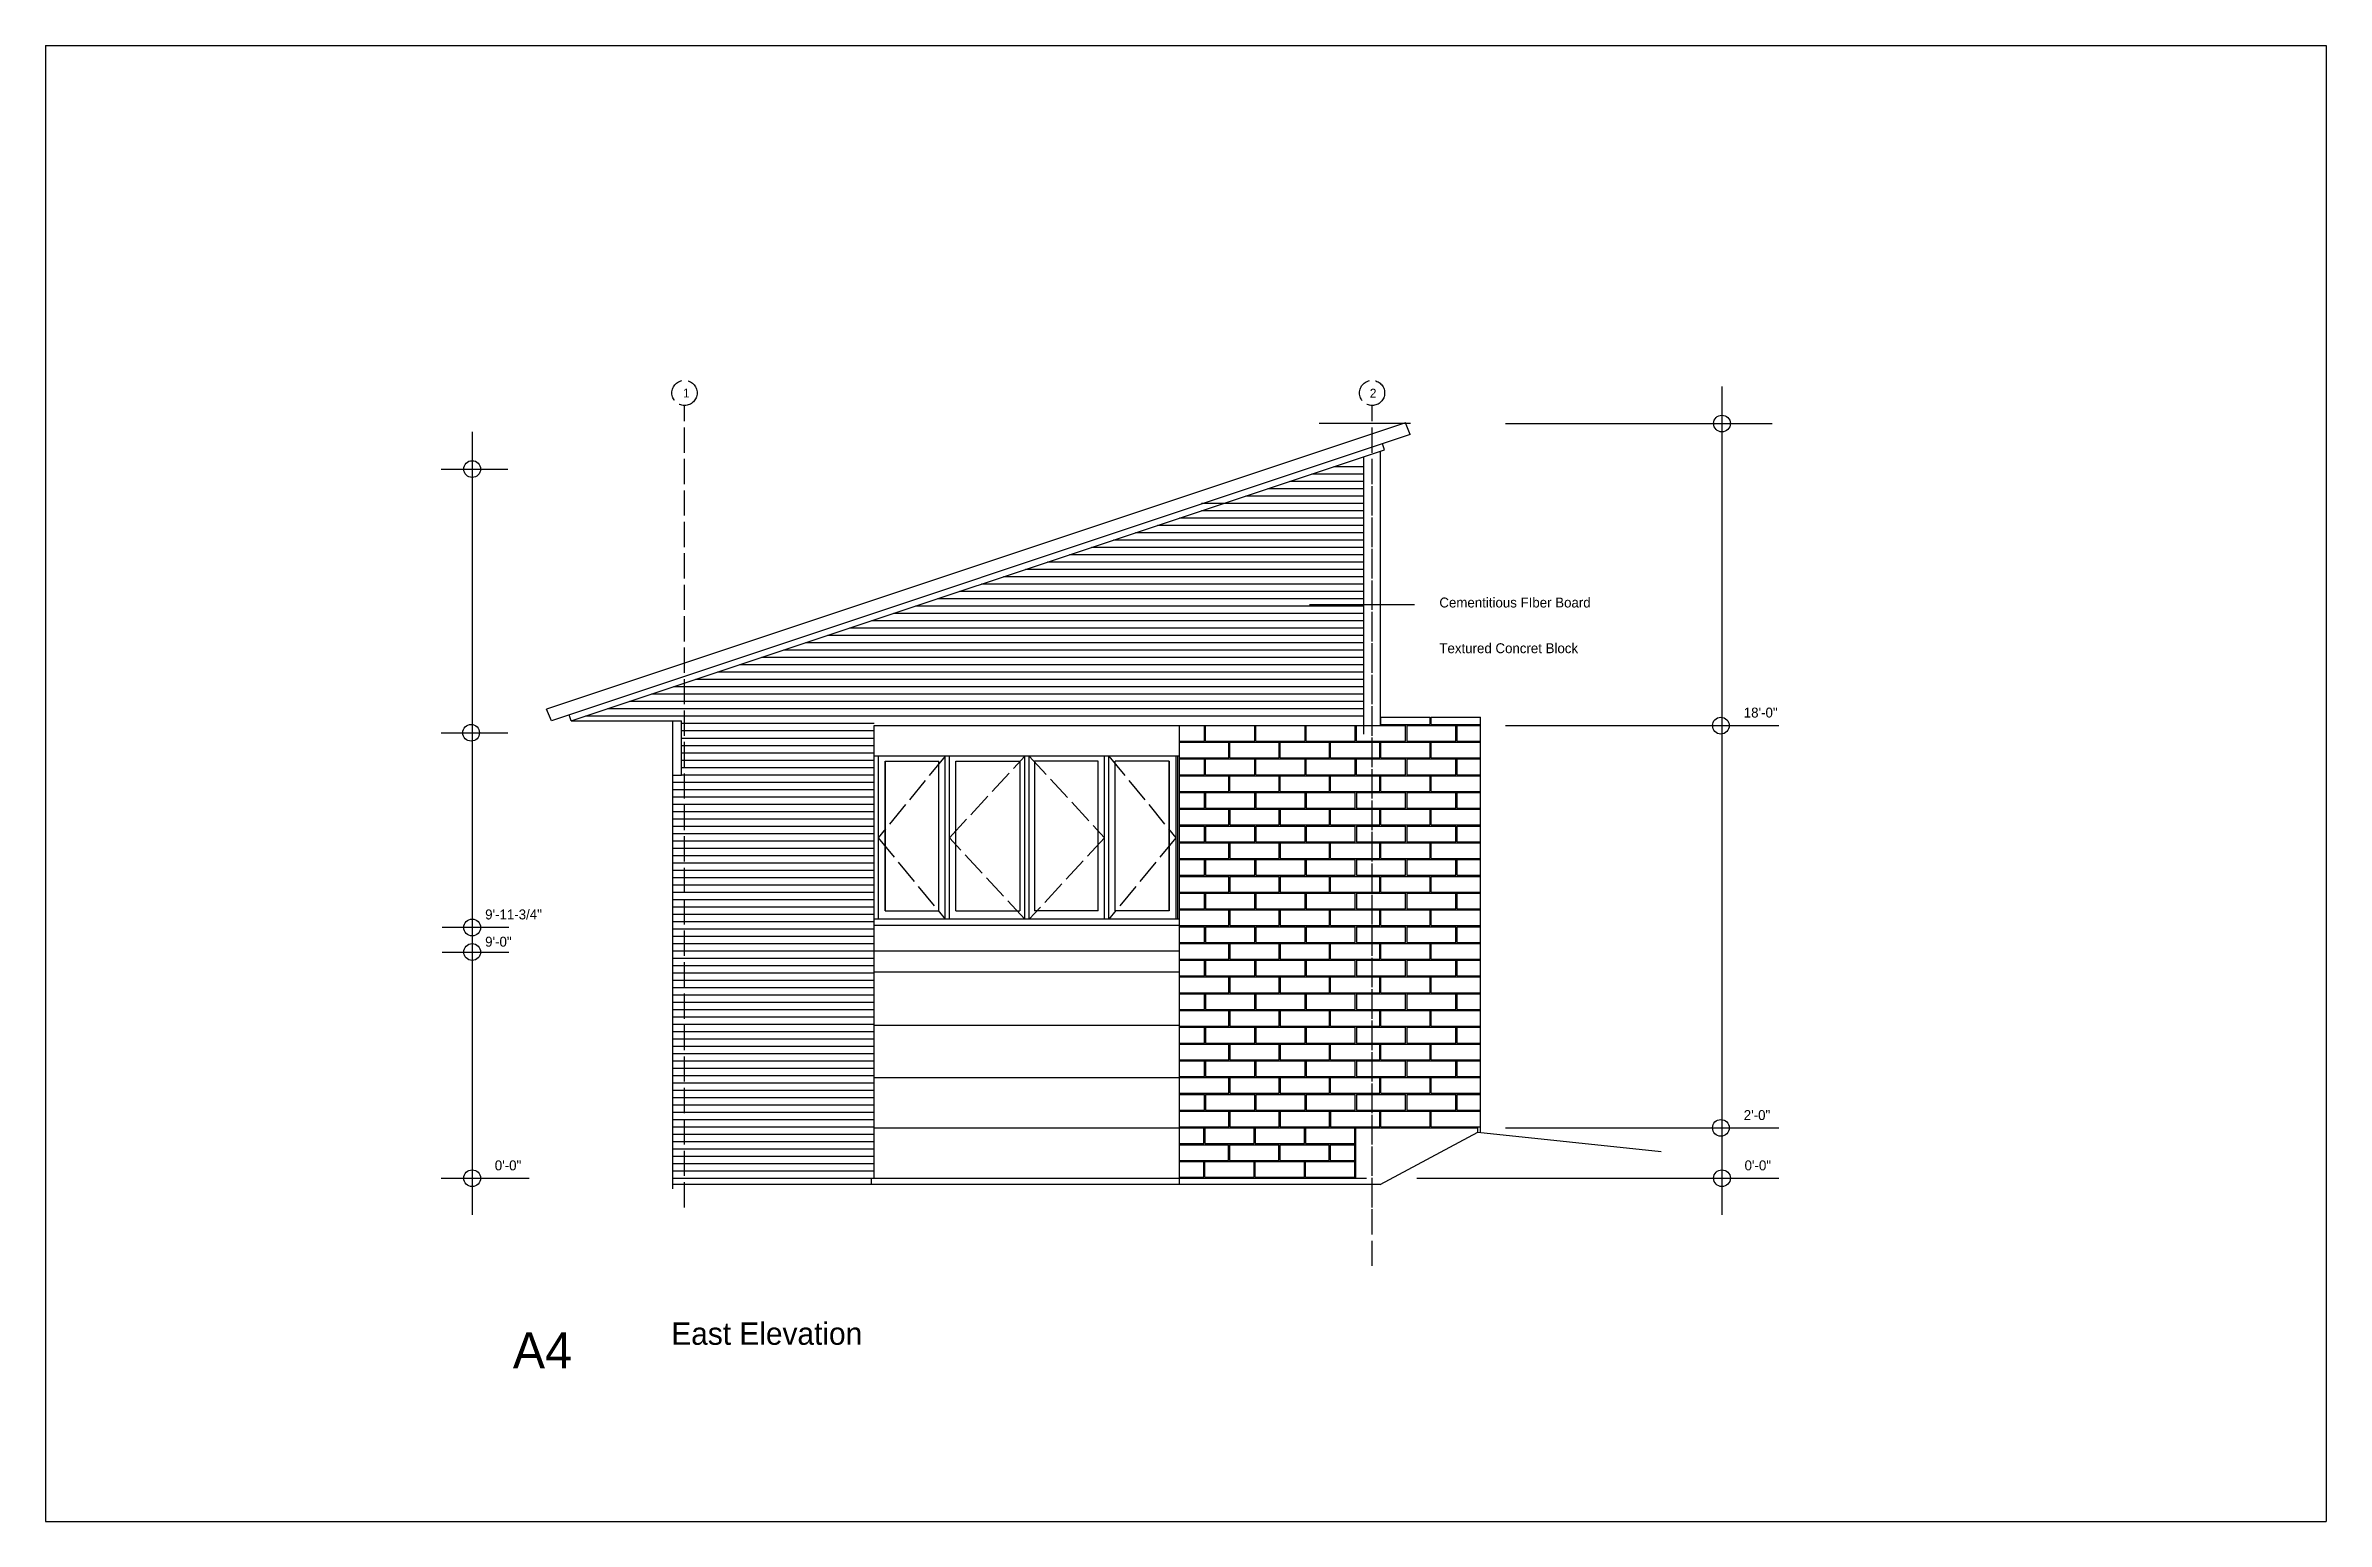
# Model space of a CAD drawing. Header units: inches. Extents: x 967 to 7501, y 257 to 3634.
# Drawn here: x 2166 to 3254, y 1971 to 2675 of the extents above; entities that cross this region are included whole.
import ezdxf

# ---------------------------------------------------------------- set-up
doc = ezdxf.new("R2010")
doc.units = ezdxf.units.IN
doc.header["$MEASUREMENT"] = 0
doc.linetypes.add('ACAD_ISO02W100', pattern=[15, 12, -3])
for name, color, linetype in [('blocks', 251, 'Continuous'), ('const', 7, 'Continuous'), ('e1', 7, 'Continuous'), ('e2', 251, 'Continuous'), ('glassSwing', 172, 'ACAD_ISO02W100'), ('grid', 252, 'ACAD_ISO02W100'), ('walls', 7, 'Continuous')]:
    doc.layers.add(name, color=color, linetype=linetype)

msp = doc.modelspace()

# ---------------------------------------------------------------- texts
at = {"layer": 'const', "attachment_point": 1}
for s, insert, char_height, width in [('1', (2470.1, 2511.2), 4.26, 1625.197), ('2', (2797.7, 2511.1), 4.26, 1625.197), ('Cementitious FIber Board', (2830.9, 2411.5), 4.736, 1805.775), ('Textured Concret Block', (2830.9, 2389.7), 4.736, 1805.775), ('18\'-0"', (2976.1, 2359), 4.74, 1805.775), ('9\'-11-3/4"', (2375.7, 2262.7), 4.74, 1805.775), ('9\'-0"', (2375.7, 2249.7), 4.74, 1805.775), ('2\'-0"', (2976.1, 2167), 4.74, 1805.775), ('0\'-0"', (2380.3, 2143), 4.74, 1805.775), ('0\'-0"', (2976.5, 2143), 4.74, 1805.775), ('A4', (2388.9, 2061), 17.26, 6582.049), ('East Elevation', (2464.5, 2065.7), 10.656, 4062.993)]:
    msp.add_mtext(s, dxfattribs=dict(at, insert=insert, char_height=char_height, width=width))

# ---------------------------------------------------------------- linework, layer by layer
for p, q in [((2166, 2674.8), (3254, 2674.8)), ((2166, 2674.8), (2166, 1970.8)), ((3254, 2674.8), (3254, 1970.8)), ((2166, 1970.8), (3254, 1970.8))]:
    msp.add_line(p, q)
at = {"layer": 'blocks'}
for p, q in [((2718.8, 2343), (2718.8, 2350.5)), ((2719.3, 2343), (2719.3, 2350.5)), ((2742.8, 2343), (2742.8, 2350.5)), ((2743.3, 2343), (2743.3, 2350.5)), ((2766.8, 2343), (2766.8, 2350.5)), ((2767.3, 2343), (2767.3, 2350.5)), ((2790.8, 2343), (2790.8, 2350.5)), ((2791.3, 2343), (2791.3, 2350.5)), ((2802.8, 2350.5), (2814.8, 2350.5)), ((2803, 2351), (2803, 2354.5)), ((2803, 2351), (2826.5, 2351)), ((2803, 2350.5), (2814.8, 2350.5)), ((2814.8, 2343), (2814.8, 2350.5)), ((2815.3, 2350.5), (2838.8, 2350.5)), ((2815.3, 2350.5), (2815.3, 2343)), ((2815.3, 2350.5), (2838.8, 2350.5)), ((2826.5, 2351), (2826.5, 2354.5)), ((2827, 2351), (2827, 2354.5)), ((2827, 2351), (2850.5, 2351)), ((2838.8, 2343), (2838.8, 2350.5)), ((2839.3, 2350.5), (2850.5, 2350.5)), ((2839.3, 2350.5), (2839.3, 2343)), ((2839.3, 2350.5), (2850.5, 2350.5)), ((2707, 2343), (2718.8, 2343)), ((2707, 2342.5), (2730.5, 2342.5)), ((2719.3, 2343), (2742.8, 2343)), ((2730.5, 2335), (2730.5, 2342.5)), ((2731, 2342.5), (2754.5, 2342.5)), ((2731, 2335), (2731, 2342.5)), ((2743.3, 2343), (2766.8, 2343)), ((2754.5, 2335), (2754.5, 2342.5)), ((2755, 2342.5), (2778.5, 2342.5)), ((2755, 2335), (2755, 2342.5)), ((2767.3, 2343), (2790.8, 2343)), ((2778.5, 2335), (2778.5, 2342.5)), ((2779, 2342.5), (2802.5, 2342.5)), ((2779, 2335), (2779, 2342.5)), ((2791.3, 2343), (2814.8, 2343)), ((2802.5, 2335), (2802.5, 2342.5)), ((2803, 2342.5), (2826.5, 2342.5)), ((2803, 2335), (2803, 2342.5)), ((2815.3, 2343), (2838.8, 2343)), ((2826.5, 2335), (2826.5, 2342.5)), ((2827, 2335), (2827, 2342.5)), ((2827, 2342.5), (2850.5, 2342.5)), ((2839.3, 2343), (2850.5, 2343)), ((2707, 2335), (2730.5, 2335)), ((2707, 2334.5), (2718.8, 2334.5)), ((2718.8, 2327), (2718.8, 2334.5)), ((2719.3, 2334.5), (2742.8, 2334.5)), ((2719.3, 2327), (2719.3, 2334.5)), ((2731, 2335), (2754.5, 2335)), ((2742.8, 2327), (2742.8, 2334.5)), ((2743.3, 2334.5), (2766.8, 2334.5)), ((2743.3, 2327), (2743.3, 2334.5)), ((2755, 2335), (2778.5, 2335)), ((2766.8, 2327), (2766.8, 2334.5)), ((2767.3, 2334.5), (2790.8, 2334.5)), ((2767.3, 2327), (2767.3, 2334.5)), ((2779, 2335), (2802.5, 2335)), ((2790.8, 2327), (2790.8, 2334.5)), ((2791.3, 2334.5), (2814.8, 2334.5)), ((2791.3, 2327), (2791.3, 2334.5)), ((2803, 2335), (2826.5, 2335)), ((2814.8, 2327), (2814.8, 2334.5)), ((2815.3, 2334.5), (2815.3, 2327)), ((2815.3, 2334.5), (2838.8, 2334.5)), ((2827, 2335), (2850.5, 2335)), ((2838.8, 2327), (2838.8, 2334.5)), ((2839.3, 2334.5), (2839.3, 2327)), ((2839.3, 2334.5), (2850.5, 2334.5)), ((2707, 2327), (2718.8, 2327)), ((2707, 2326.5), (2730.5, 2326.5)), ((2707, 2319), (2730.5, 2319)), ((2707, 2318.5), (2718.8, 2318.5)), ((2718.8, 2311), (2718.8, 2318.5)), ((2719.3, 2327), (2742.8, 2327)), ((2719.3, 2318.5), (2719.3, 2311)), ((2719.3, 2318.5), (2742.8, 2318.5)), ((2730.5, 2319), (2730.5, 2326.5)), ((2731, 2326.5), (2754.5, 2326.5)), ((2731, 2319), (2731, 2326.5)), ((2731, 2319), (2754.5, 2319)), ((2742.8, 2311), (2742.8, 2318.5)), ((2743.3, 2327), (2766.8, 2327)), ((2743.3, 2318.5), (2743.3, 2311)), ((2743.3, 2318.5), (2766.8, 2318.5)), ((2754.5, 2319), (2754.5, 2326.5)), ((2755, 2326.5), (2778.5, 2326.5)), ((2755, 2319), (2755, 2326.5)), ((2755, 2319), (2778.5, 2319)), ((2766.8, 2311), (2766.8, 2318.5)), ((2767.3, 2327), (2790.8, 2327)), ((2767.3, 2318.5), (2767.3, 2311)), ((2767.3, 2318.5), (2790.8, 2318.5)), ((2778.5, 2319), (2778.5, 2326.5)), ((2779, 2326.5), (2802.5, 2326.5)), ((2779, 2319), (2779, 2326.5)), ((2779, 2319), (2802.5, 2319)), ((2790.8, 2311), (2790.8, 2318.5)), ((2791.3, 2327), (2814.8, 2327)), ((2791.3, 2318.5), (2791.3, 2311)), ((2791.3, 2318.5), (2814.8, 2318.5)), ((2802.5, 2319), (2802.5, 2326.5)), ((2803, 2326.5), (2826.5, 2326.5)), ((2803, 2319), (2803, 2326.5)), ((2803, 2319), (2826.5, 2319)), ((2814.8, 2311), (2814.8, 2318.5)), ((2815.3, 2327), (2838.8, 2327)), ((2815.3, 2318.5), (2815.3, 2311)), ((2815.3, 2318.5), (2838.8, 2318.5)), ((2826.5, 2319), (2826.5, 2326.5)), ((2827, 2319), (2827, 2326.5)), ((2827, 2326.5), (2850.5, 2326.5)), ((2827, 2319), (2850.5, 2319)), ((2838.8, 2311), (2838.8, 2318.5)), ((2839.3, 2327), (2850.5, 2327)), ((2839.3, 2318.5), (2839.3, 2311)), ((2839.3, 2318.5), (2839.3, 2311)), ((2839.3, 2318.5), (2850.5, 2318.5)), ((2707, 2311), (2718.8, 2311)), ((2707, 2310.5), (2730.5, 2310.5)), ((2719.3, 2311), (2742.8, 2311)), ((2730.5, 2303), (2730.5, 2310.5)), ((2731, 2310.5), (2731, 2303)), ((2731, 2310.5), (2754.5, 2310.5)), ((2743.3, 2311), (2766.8, 2311)), ((2754.5, 2303), (2754.5, 2310.5)), ((2755, 2310.5), (2778.5, 2310.5)), ((2755, 2310.5), (2755, 2303)), ((2767.3, 2311), (2790.8, 2311)), ((2778.5, 2303), (2778.5, 2310.5)), ((2779, 2303), (2779, 2310.5)), ((2779, 2310.5), (2802.5, 2310.5)), ((2791.3, 2311), (2814.8, 2311)), ((2802.5, 2303), (2802.5, 2310.5)), ((2803, 2310.5), (2826.5, 2310.5)), ((2803, 2303), (2803, 2310.5)), ((2815.3, 2311), (2838.8, 2311)), ((2826.5, 2303), (2826.5, 2310.5)), ((2827, 2303), (2827, 2310.5)), ((2827, 2310.5), (2850.5, 2310.5)), ((2839.3, 2311), (2850.5, 2311)), ((2839.3, 2311), (2850.5, 2311)), ((2707, 2303), (2730.5, 2303)), ((2707, 2302.5), (2718.8, 2302.5)), ((2718.8, 2295), (2718.8, 2302.5)), ((2719.3, 2302.5), (2742.8, 2302.5)), ((2719.3, 2302.5), (2719.3, 2295)), ((2731, 2303), (2754.5, 2303)), ((2742.8, 2295), (2742.8, 2302.5)), ((2743.3, 2302.5), (2766.8, 2302.5)), ((2743.3, 2302.5), (2743.3, 2295)), ((2755, 2303), (2778.5, 2303)), ((2766.8, 2295), (2766.8, 2302.5)), ((2767.3, 2302.5), (2790.8, 2302.5)), ((2767.3, 2302.5), (2767.3, 2295)), ((2779, 2303), (2802.5, 2303)), ((2790.8, 2295), (2790.8, 2302.5)), ((2791.3, 2302.5), (2791.3, 2295)), ((2791.3, 2302.5), (2814.8, 2302.5)), ((2803, 2303), (2826.5, 2303)), ((2814.8, 2295), (2814.8, 2302.5)), ((2815.3, 2302.5), (2838.8, 2302.5)), ((2815.3, 2302.5), (2815.3, 2295)), ((2827, 2303), (2850.5, 2303)), ((2838.8, 2295), (2838.8, 2302.5)), ((2839.3, 2302.5), (2839.3, 2295)), ((2839.3, 2302.5), (2850.5, 2302.5)), ((2707, 2295), (2718.8, 2295)), ((2707, 2294.5), (2730.5, 2294.5)), ((2707, 2287), (2730.5, 2287)), ((2707, 2286.5), (2718.8, 2286.5)), ((2718.8, 2279), (2718.8, 2286.5)), ((2719.3, 2295), (2742.8, 2295)), ((2719.3, 2286.5), (2742.8, 2286.5)), ((2719.3, 2286.5), (2719.3, 2279)), ((2730.5, 2287), (2730.5, 2294.5)), ((2731, 2294.5), (2731, 2287)), ((2731, 2294.5), (2754.5, 2294.5)), ((2731, 2287), (2754.5, 2287)), ((2742.8, 2279), (2742.8, 2286.5)), ((2743.3, 2295), (2766.8, 2295)), ((2743.3, 2286.5), (2743.3, 2279)), ((2743.3, 2286.5), (2766.8, 2286.5)), ((2754.5, 2287), (2754.5, 2294.5)), ((2755, 2294.5), (2778.5, 2294.5)), ((2755, 2294.5), (2755, 2287)), ((2755, 2287), (2778.5, 2287)), ((2766.8, 2279), (2766.8, 2286.5)), ((2767.3, 2295), (2790.8, 2295)), ((2767.3, 2286.5), (2767.3, 2279)), ((2767.3, 2286.5), (2790.8, 2286.5)), ((2778.5, 2287), (2778.5, 2294.5)), ((2779, 2287), (2779, 2294.5)), ((2779, 2294.5), (2802.5, 2294.5)), ((2779, 2287), (2802.5, 2287)), ((2790.8, 2279), (2790.8, 2286.5)), ((2791.3, 2295), (2814.8, 2295)), ((2791.3, 2286.5), (2791.3, 2279)), ((2791.3, 2286.5), (2814.8, 2286.5)), ((2802.5, 2287), (2802.5, 2294.5)), ((2803, 2294.5), (2826.5, 2294.5)), ((2803, 2287), (2803, 2294.5)), ((2803, 2287), (2826.5, 2287)), ((2814.8, 2279), (2814.8, 2286.5)), ((2815.3, 2295), (2838.8, 2295)), ((2815.3, 2286.5), (2838.8, 2286.5)), ((2815.3, 2286.5), (2815.3, 2279)), ((2826.5, 2287), (2826.5, 2294.5)), ((2827, 2287), (2827, 2294.5)), ((2827, 2294.5), (2850.5, 2294.5)), ((2827, 2287), (2850.5, 2287)), ((2838.8, 2279), (2838.8, 2286.5)), ((2839.3, 2295), (2850.5, 2295)), ((2839.3, 2286.5), (2839.3, 2279)), ((2839.3, 2286.5), (2850.5, 2286.5)), ((2707, 2279), (2718.8, 2279)), ((2707, 2278.5), (2730.5, 2278.5)), ((2719.3, 2279), (2742.8, 2279)), ((2730.5, 2271), (2730.5, 2278.5)), ((2731, 2278.5), (2731, 2271)), ((2731, 2278.5), (2754.5, 2278.5)), ((2743.3, 2279), (2766.8, 2279)), ((2754.5, 2271), (2754.5, 2278.5)), ((2755, 2278.5), (2778.5, 2278.5)), ((2755, 2278.5), (2755, 2271)), ((2767.3, 2279), (2790.8, 2279)), ((2778.5, 2271), (2778.5, 2278.5)), ((2779, 2278.5), (2802.5, 2278.5)), ((2779, 2271), (2779, 2278.5)), ((2791.3, 2279), (2814.8, 2279)), ((2802.5, 2271), (2802.5, 2278.5)), ((2803, 2278.5), (2826.5, 2278.5)), ((2803, 2271), (2803, 2278.5)), ((2815.3, 2279), (2838.8, 2279)), ((2826.5, 2271), (2826.5, 2278.5)), ((2827, 2271), (2827, 2278.5)), ((2827, 2278.5), (2850.5, 2278.5)), ((2839.3, 2279), (2850.5, 2279)), ((2707, 2271), (2730.5, 2271)), ((2707, 2270.5), (2718.8, 2270.5)), ((2718.8, 2263), (2718.8, 2270.5)), ((2719.3, 2270.5), (2742.8, 2270.5)), ((2719.3, 2270.5), (2719.3, 2263)), ((2731, 2271), (2754.5, 2271)), ((2742.8, 2263), (2742.8, 2270.5)), ((2743.3, 2270.5), (2743.3, 2263)), ((2743.3, 2270.5), (2766.8, 2270.5)), ((2755, 2271), (2778.5, 2271)), ((2766.8, 2263), (2766.8, 2270.5)), ((2767.3, 2270.5), (2790.8, 2270.5)), ((2767.3, 2270.5), (2767.3, 2263)), ((2779, 2271), (2802.5, 2271)), ((2790.8, 2263), (2790.8, 2270.5)), ((2791.3, 2270.5), (2791.3, 2263)), ((2791.3, 2270.5), (2814.8, 2270.5)), ((2803, 2271), (2826.5, 2271)), ((2814.8, 2263), (2814.8, 2270.5)), ((2815.3, 2270.5), (2838.8, 2270.5)), ((2815.3, 2270.5), (2815.3, 2263)), ((2827, 2271), (2850.5, 2271)), ((2838.8, 2263), (2838.8, 2270.5)), ((2839.3, 2270.5), (2839.3, 2263)), ((2839.3, 2270.5), (2850.5, 2270.5)), ((2707, 2263), (2718.8, 2263)), ((2707, 2262.5), (2730.5, 2262.5)), ((2707, 2255), (2730.5, 2255)), ((2707, 2254.5), (2718.8, 2254.5)), ((2718.8, 2247), (2718.8, 2254.5)), ((2719.3, 2263), (2742.8, 2263)), ((2719.3, 2254.5), (2742.8, 2254.5)), ((2719.3, 2254.5), (2719.3, 2247)), ((2730.5, 2255), (2730.5, 2262.5)), ((2731, 2262.5), (2731, 2255)), ((2731, 2262.5), (2754.5, 2262.5)), ((2731, 2255), (2754.5, 2255)), ((2742.8, 2247), (2742.8, 2254.5)), ((2743.3, 2263), (2766.8, 2263)), ((2743.3, 2254.5), (2766.8, 2254.5)), ((2743.3, 2254.5), (2743.3, 2247)), ((2754.5, 2255), (2754.5, 2262.5)), ((2755, 2262.5), (2778.5, 2262.5)), ((2755, 2262.5), (2755, 2255)), ((2755, 2255), (2778.5, 2255)), ((2766.8, 2247), (2766.8, 2254.5)), ((2767.3, 2263), (2790.8, 2263)), ((2767.3, 2254.5), (2790.8, 2254.5)), ((2767.3, 2254.5), (2767.3, 2247)), ((2778.5, 2255), (2778.5, 2262.5)), ((2779, 2255), (2779, 2262.5)), ((2779, 2262.5), (2802.5, 2262.5)), ((2779, 2255), (2802.5, 2255)), ((2790.8, 2247), (2790.8, 2254.5)), ((2791.3, 2263), (2814.8, 2263)), ((2791.3, 2254.5), (2791.3, 2247)), ((2791.3, 2254.5), (2814.8, 2254.5)), ((2802.5, 2255), (2802.5, 2262.5)), ((2803, 2262.5), (2826.5, 2262.5)), ((2803, 2255), (2803, 2262.5)), ((2803, 2255), (2826.5, 2255)), ((2814.8, 2247), (2814.8, 2254.5)), ((2815.3, 2263), (2838.8, 2263)), ((2815.3, 2254.5), (2838.8, 2254.5)), ((2815.3, 2254.5), (2815.3, 2247)), ((2826.5, 2255), (2826.5, 2262.5)), ((2827, 2255), (2827, 2262.5)), ((2827, 2262.5), (2850.5, 2262.5)), ((2827, 2255), (2850.5, 2255)), ((2838.8, 2247), (2838.8, 2254.5)), ((2839.3, 2263), (2850.5, 2263)), ((2839.3, 2254.5), (2839.3, 2247)), ((2839.3, 2254.5), (2850.5, 2254.5)), ((2707, 2247), (2718.8, 2247)), ((2707, 2246.5), (2730.5, 2246.5)), ((2719.3, 2247), (2742.8, 2247)), ((2730.5, 2239), (2730.5, 2246.5)), ((2731, 2246.5), (2754.5, 2246.5)), ((2731, 2246.5), (2731, 2239)), ((2743.3, 2247), (2766.8, 2247)), ((2754.5, 2239), (2754.5, 2246.5)), ((2755, 2246.5), (2778.5, 2246.5)), ((2755, 2246.5), (2755, 2239)), ((2767.3, 2247), (2790.8, 2247)), ((2778.5, 2239), (2778.5, 2246.5)), ((2779, 2246.5), (2802.5, 2246.5)), ((2779, 2239), (2779, 2246.5)), ((2791.3, 2247), (2814.8, 2247)), ((2802.5, 2239), (2802.5, 2246.5)), ((2803, 2246.5), (2826.5, 2246.5)), ((2803, 2239), (2803, 2246.5)), ((2815.3, 2247), (2838.8, 2247)), ((2826.5, 2239), (2826.5, 2246.5)), ((2827, 2239), (2827, 2246.5)), ((2827, 2246.5), (2850.5, 2246.5)), ((2839.3, 2247), (2850.5, 2247)), ((2707, 2239), (2730.5, 2239)), ((2707, 2238.5), (2718.8, 2238.5)), ((2707, 2231), (2718.8, 2231)), ((2707, 2230.5), (2730.5, 2230.5)), ((2718.8, 2231), (2718.8, 2238.5)), ((2719.3, 2238.5), (2742.8, 2238.5)), ((2719.3, 2238.5), (2719.3, 2231)), ((2719.3, 2231), (2742.8, 2231)), ((2730.5, 2223), (2730.5, 2230.5)), ((2731, 2239), (2754.5, 2239)), ((2731, 2230.5), (2731, 2223)), ((2731, 2230.5), (2754.5, 2230.5)), ((2742.8, 2231), (2742.8, 2238.5)), ((2743.3, 2238.5), (2743.3, 2231)), ((2743.3, 2238.5), (2766.8, 2238.5)), ((2743.3, 2231), (2766.8, 2231)), ((2754.5, 2223), (2754.5, 2230.5)), ((2755, 2239), (2778.5, 2239)), ((2755, 2230.5), (2778.5, 2230.5)), ((2755, 2230.5), (2755, 2223)), ((2766.8, 2231), (2766.8, 2238.5)), ((2767.3, 2238.5), (2790.8, 2238.5)), ((2767.3, 2238.5), (2767.3, 2231)), ((2767.3, 2231), (2790.8, 2231)), ((2778.5, 2223), (2778.5, 2230.5)), ((2779, 2239), (2802.5, 2239)), ((2779, 2223), (2779, 2230.5)), ((2779, 2230.5), (2802.5, 2230.5)), ((2790.8, 2231), (2790.8, 2238.5)), ((2791.3, 2238.5), (2791.3, 2231)), ((2791.3, 2238.5), (2814.8, 2238.5)), ((2791.3, 2231), (2814.8, 2231)), ((2802.5, 2223), (2802.5, 2230.5)), ((2803, 2239), (2826.5, 2239)), ((2803, 2230.5), (2826.5, 2230.5)), ((2803, 2223), (2803, 2230.5)), ((2814.8, 2231), (2814.8, 2238.5)), ((2815.3, 2238.5), (2838.8, 2238.5)), ((2815.3, 2238.5), (2815.3, 2231)), ((2815.3, 2231), (2838.8, 2231)), ((2826.5, 2223), (2826.5, 2230.5)), ((2827, 2239), (2850.5, 2239)), ((2827, 2223), (2827, 2230.5)), ((2827, 2230.5), (2850.5, 2230.5)), ((2838.8, 2231), (2838.8, 2238.5)), ((2839.3, 2238.5), (2839.3, 2231)), ((2839.3, 2238.5), (2850.5, 2238.5)), ((2839.3, 2231), (2850.5, 2231)), ((2707, 2223), (2730.5, 2223)), ((2707, 2222.5), (2718.8, 2222.5)), ((2718.8, 2215), (2718.8, 2222.5)), ((2719.3, 2222.5), (2742.8, 2222.5)), ((2719.3, 2222.5), (2719.3, 2215)), ((2731, 2223), (2754.5, 2223)), ((2742.8, 2215), (2742.8, 2222.5)), ((2743.3, 2222.5), (2743.3, 2215)), ((2743.3, 2222.5), (2766.8, 2222.5)), ((2755, 2223), (2778.5, 2223)), ((2766.8, 2215), (2766.8, 2222.5)), ((2767.3, 2222.5), (2790.8, 2222.5)), ((2767.3, 2222.5), (2767.3, 2215)), ((2779, 2223), (2802.5, 2223)), ((2790.8, 2215), (2790.8, 2222.5)), ((2791.3, 2222.5), (2791.3, 2215)), ((2791.3, 2222.5), (2814.8, 2222.5)), ((2803, 2223), (2826.5, 2223)), ((2814.8, 2215), (2814.8, 2222.5)), ((2815.3, 2222.5), (2838.8, 2222.5)), ((2815.3, 2222.5), (2815.3, 2215)), ((2827, 2223), (2850.5, 2223)), ((2838.8, 2215), (2838.8, 2222.5)), ((2839.3, 2222.5), (2839.3, 2215)), ((2839.3, 2222.5), (2850.5, 2222.5)), ((2707, 2215), (2718.8, 2215)), ((2707, 2214.5), (2730.5, 2214.5)), ((2719.3, 2215), (2742.8, 2215)), ((2730.5, 2207), (2730.5, 2214.5)), ((2731, 2214.5), (2731, 2207)), ((2731, 2214.5), (2754.5, 2214.5)), ((2743.3, 2215), (2766.8, 2215)), ((2754.5, 2207), (2754.5, 2214.5)), ((2755, 2214.5), (2755, 2207)), ((2755, 2214.5), (2778.5, 2214.5)), ((2767.3, 2215), (2790.8, 2215)), ((2778.5, 2207), (2778.5, 2214.5)), ((2779, 2207), (2779, 2214.5)), ((2779, 2214.5), (2802.5, 2214.5)), ((2791.3, 2215), (2814.8, 2215)), ((2802.5, 2207), (2802.5, 2214.5)), ((2803, 2214.5), (2826.5, 2214.5)), ((2803, 2207), (2803, 2214.5)), ((2815.3, 2215), (2838.8, 2215)), ((2826.5, 2207), (2826.5, 2214.5)), ((2827, 2207), (2827, 2214.5)), ((2827, 2214.5), (2850.5, 2214.5)), ((2839.3, 2215), (2850.5, 2215)), ((2707, 2207), (2730.5, 2207)), ((2707, 2206.5), (2718.8, 2206.5)), ((2707, 2199), (2718.8, 2199)), ((2707, 2198.5), (2730.5, 2198.5)), ((2718.8, 2199), (2718.8, 2206.5)), ((2719.3, 2206.5), (2742.8, 2206.5)), ((2719.3, 2206.5), (2719.3, 2199)), ((2719.3, 2199), (2742.8, 2199)), ((2730.5, 2191), (2730.5, 2198.5)), ((2731, 2207), (2754.5, 2207)), ((2731, 2198.5), (2731, 2191)), ((2731, 2198.5), (2754.5, 2198.5)), ((2742.8, 2199), (2742.8, 2206.5)), ((2743.3, 2206.5), (2743.3, 2199)), ((2743.3, 2206.5), (2766.8, 2206.5)), ((2743.3, 2199), (2766.8, 2199)), ((2754.5, 2191), (2754.5, 2198.5)), ((2755, 2207), (2778.5, 2207)), ((2755, 2198.5), (2778.5, 2198.5)), ((2755, 2198.5), (2755, 2191)), ((2766.8, 2199), (2766.8, 2206.5)), ((2767.3, 2206.5), (2790.8, 2206.5)), ((2767.3, 2206.5), (2767.3, 2199)), ((2767.3, 2199), (2790.8, 2199)), ((2778.5, 2191), (2778.5, 2198.5)), ((2779, 2207), (2802.5, 2207)), ((2779, 2191), (2779, 2198.5)), ((2779, 2198.5), (2802.5, 2198.5)), ((2790.8, 2199), (2790.8, 2206.5)), ((2791.3, 2206.5), (2791.3, 2199)), ((2791.3, 2206.5), (2814.8, 2206.5)), ((2791.3, 2199), (2814.8, 2199)), ((2802.5, 2191), (2802.5, 2198.5)), ((2803, 2207), (2826.5, 2207)), ((2803, 2198.5), (2826.5, 2198.5)), ((2803, 2191), (2803, 2198.5)), ((2814.8, 2199), (2814.8, 2206.5)), ((2815.3, 2206.5), (2838.8, 2206.5)), ((2815.3, 2206.5), (2815.3, 2199)), ((2815.3, 2199), (2838.8, 2199)), ((2826.5, 2191), (2826.5, 2198.5)), ((2827, 2207), (2850.5, 2207)), ((2827, 2191), (2827, 2198.5)), ((2827, 2198.5), (2850.5, 2198.5)), ((2838.8, 2199), (2838.8, 2206.5)), ((2839.3, 2206.5), (2839.3, 2199)), ((2839.3, 2206.5), (2850.5, 2206.5)), ((2839.3, 2199), (2850.5, 2199)), ((2707, 2191), (2730.5, 2191)), ((2707, 2190.5), (2718.8, 2190.5)), ((2718.8, 2183), (2718.8, 2190.5)), ((2719.3, 2190.5), (2742.8, 2190.5)), ((2719.3, 2190.5), (2719.3, 2183)), ((2731, 2191), (2754.5, 2191)), ((2742.8, 2183), (2742.8, 2190.5)), ((2743.3, 2190.5), (2743.3, 2183)), ((2743.3, 2190.5), (2766.8, 2190.5)), ((2755, 2191), (2778.5, 2191)), ((2766.8, 2183), (2766.8, 2190.5)), ((2767.3, 2190.5), (2790.8, 2190.5)), ((2767.3, 2190.5), (2767.3, 2183)), ((2779, 2191), (2802.5, 2191)), ((2790.8, 2183), (2790.8, 2190.5)), ((2791.3, 2190.5), (2791.3, 2183)), ((2791.3, 2190.5), (2814.8, 2190.5)), ((2803, 2191), (2826.5, 2191)), ((2814.8, 2183), (2814.8, 2190.5)), ((2815.3, 2190.5), (2838.8, 2190.5)), ((2815.3, 2190.5), (2815.3, 2183)), ((2827, 2191), (2850.5, 2191)), ((2838.8, 2183), (2838.8, 2190.5)), ((2839.3, 2190.5), (2839.3, 2183)), ((2839.3, 2190.5), (2850.5, 2190.5)), ((2707, 2183), (2718.8, 2183)), ((2707, 2182.5), (2730.5, 2182.5)), ((2719.3, 2183), (2742.8, 2183)), ((2730.5, 2175), (2730.5, 2182.5)), ((2731, 2182.5), (2731, 2175)), ((2731, 2182.5), (2754.5, 2182.5)), ((2743.3, 2183), (2766.8, 2183)), ((2754.5, 2175), (2754.5, 2182.5)), ((2755, 2182.5), (2778.5, 2182.5)), ((2755, 2182.5), (2755, 2175)), ((2767.3, 2183), (2790.8, 2183)), ((2778.5, 2175), (2778.5, 2182.5)), ((2779, 2175), (2779, 2182.5)), ((2779, 2182.5), (2802.5, 2182.5)), ((2791.3, 2183), (2814.8, 2183)), ((2802.5, 2175), (2802.5, 2182.5)), ((2803, 2182.5), (2826.5, 2182.5)), ((2803, 2175), (2803, 2182.5)), ((2815.3, 2183), (2838.8, 2183)), ((2826.5, 2175), (2826.5, 2182.5)), ((2827, 2175), (2827, 2182.5)), ((2827, 2182.5), (2850.5, 2182.5)), ((2839.3, 2183), (2850.5, 2183)), ((2707, 2175), (2730.5, 2175)), ((2707, 2174.5), (2718.8, 2174.5)), ((2707, 2167), (2718.8, 2167)), ((2707, 2166.5), (2730.5, 2166.5)), ((2718.8, 2167), (2718.8, 2174.5)), ((2719.3, 2174.5), (2742.8, 2174.5)), ((2719.3, 2174.5), (2719.3, 2167)), ((2719.3, 2167), (2742.8, 2167)), ((2730.5, 2159), (2730.5, 2166.5)), ((2731, 2175), (2754.5, 2175)), ((2731, 2166.5), (2731, 2159)), ((2731, 2166.5), (2754.5, 2166.5)), ((2742.8, 2167), (2742.8, 2174.5)), ((2743.3, 2174.5), (2766.8, 2174.5)), ((2743.3, 2174.5), (2743.3, 2167)), ((2743.3, 2167), (2766.8, 2167)), ((2754.5, 2159), (2754.5, 2166.5)), ((2755, 2175), (2778.5, 2175)), ((2755, 2166.5), (2778.5, 2166.5)), ((2755, 2166.5), (2755, 2159)), ((2766.8, 2167), (2766.8, 2174.5)), ((2767.3, 2174.5), (2790.8, 2174.5)), ((2767.3, 2174.5), (2767.3, 2167)), ((2767.3, 2167), (2790.8, 2167)), ((2778.5, 2159), (2778.5, 2166.5)), ((2779, 2175), (2802.5, 2175)), ((2779, 2166.5), (2802.5, 2166.5)), ((2779, 2166.5), (2779, 2159)), ((2790.8, 2167), (2790.8, 2174.5)), ((2791.3, 2174.5), (2791.3, 2167)), ((2791.3, 2174.5), (2814.8, 2174.5)), ((2791.3, 2167), (2814.8, 2167)), ((2802.5, 2159), (2802.5, 2166.5)), ((2803, 2175), (2826.5, 2175)), ((2803, 2166.5), (2826.5, 2166.5)), ((2803, 2159), (2803, 2166.5)), ((2814.8, 2167), (2814.8, 2174.5)), ((2815.3, 2174.5), (2838.8, 2174.5)), ((2815.3, 2174.5), (2815.3, 2167)), ((2815.3, 2167), (2838.8, 2167)), ((2826.5, 2159), (2826.5, 2166.5)), ((2827, 2175), (2850.5, 2175)), ((2827, 2166.5), (2850.5, 2166.5)), ((2827, 2159), (2827, 2166.5)), ((2838.8, 2167), (2838.8, 2174.5)), ((2839.3, 2174.5), (2839.3, 2167)), ((2839.3, 2174.5), (2850.5, 2174.5)), ((2839.3, 2167), (2850.5, 2167)), ((2707, 2159), (2730.5, 2159)), ((2707, 2158.5), (2718.5, 2158.5)), ((2718.5, 2151), (2718.5, 2158.5)), ((2719, 2158.5), (2742.5, 2158.5)), ((2719, 2158.5), (2719, 2151)), ((2731, 2159), (2754.5, 2159)), ((2742.5, 2151), (2742.5, 2158.5)), ((2743, 2158.5), (2766.5, 2158.5)), ((2743, 2158.5), (2743, 2151)), ((2755, 2159), (2778.5, 2159)), ((2766.5, 2151), (2766.5, 2158.5)), ((2767, 2158.5), (2790.5, 2158.5)), ((2767, 2158.5), (2767, 2151)), ((2779, 2159), (2802.5, 2159)), ((2790.5, 2151), (2790.5, 2158.5)), ((2803, 2159), (2826.5, 2159)), ((2827, 2159), (2850.5, 2159)), ((2707, 2151), (2718.5, 2151)), ((2707, 2150.5), (2730.3, 2150.5)), ((2719, 2151), (2742.5, 2151)), ((2730.3, 2143), (2730.3, 2150.5)), ((2730.8, 2150.5), (2730.8, 2143)), ((2730.8, 2150.5), (2754.3, 2150.5)), ((2743, 2151), (2766.5, 2151)), ((2754.3, 2143), (2754.3, 2150.5)), ((2754.8, 2150.5), (2754.8, 2143)), ((2754.8, 2150.5), (2778.3, 2150.5)), ((2767, 2151), (2790.5, 2151)), ((2778.3, 2143), (2778.3, 2150.5)), ((2778.8, 2150.5), (2778.8, 2143)), ((2778.8, 2150.5), (2790.5, 2150.5)), ((2790.5, 2143), (2790.5, 2150.5)), ((2707, 2143), (2730.3, 2143)), ((2707, 2142.5), (2718.5, 2142.5)), ((2707, 2135), (2718.5, 2135)), ((2718.5, 2135), (2718.5, 2142.5)), ((2719, 2142.5), (2742.5, 2142.5)), ((2719, 2135), (2719, 2142.5)), ((2719, 2135), (2742.5, 2135)), ((2730.8, 2143), (2754.3, 2143)), ((2742.5, 2135), (2742.5, 2142.5)), ((2743, 2135), (2743, 2142.5)), ((2743, 2142.5), (2766.5, 2142.5)), ((2743, 2135), (2766.5, 2135)), ((2754.8, 2143), (2778.3, 2143)), ((2766.5, 2135), (2766.5, 2142.5)), ((2767, 2142.5), (2790.5, 2142.5)), ((2767, 2135), (2767, 2142.5)), ((2767, 2135), (2790.5, 2135)), ((2778.8, 2143), (2790.5, 2143)), ((2790.5, 2135), (2790.5, 2142.5))]:
    msp.add_line(p, q, dxfattribs=at)
at = {"layer": 'e1'}
for p, q in [((2416.8, 2352.7), (2465.3, 2352.7)), ((2707, 2131.5), (2707, 2350.5)), ((2561.4, 2243), (2707, 2243))]:
    msp.add_line(p, q, dxfattribs=at)
at = {"layer": 'e2'}
for p, q in [((2965.7, 2512.2), (2965.7, 2117)), ((2817.1, 2494.5), (2773.6, 2494.5)), ((2862.5, 2494.5), (2989.6, 2494.5)), ((2369.5, 2490.6), (2369.5, 2117)), ((2804.8, 2482), (2803.8, 2484.9)), ((2354.7, 2472.8), (2386.6, 2472.8)), ((2770, 2470.5), (2794.8, 2470.5)), ((2780.5, 2474), (2794.8, 2474)), ((2794.8, 2346.4), (2794.8, 2478.7)), ((2738.5, 2460), (2794.8, 2460)), ((2749, 2463.5), (2794.8, 2463.5)), ((2759.5, 2467), (2794.8, 2467)), ((2707, 2449.5), (2794.8, 2449.5)), ((2717.5, 2456.5), (2794.8, 2456.5)), ((2717.5, 2453), (2794.8, 2453)), ((2675.5, 2439), (2794.8, 2439)), ((2686, 2442.5), (2794.8, 2442.5)), ((2696.5, 2446), (2794.8, 2446)), ((2644, 2428.5), (2794.8, 2428.5)), ((2654.5, 2432), (2794.8, 2432)), ((2665, 2435.5), (2794.8, 2435.5)), ((2612.5, 2418), (2794.8, 2418)), ((2623, 2421.5), (2794.8, 2421.5)), ((2633.5, 2425), (2794.8, 2425)), ((2581, 2407.5), (2794.8, 2407.5)), ((2591.5, 2411), (2794.8, 2411)), ((2602, 2414.5), (2794.8, 2414.5)), ((2549.5, 2397), (2794.8, 2397)), ((2560, 2400.5), (2794.8, 2400.5)), ((2570.5, 2404), (2794.8, 2404)), ((2507.5, 2383), (2794.8, 2383)), ((2518, 2386.5), (2794.8, 2386.5)), ((2528.5, 2390), (2794.8, 2390)), ((2539, 2393.5), (2794.8, 2393.5)), ((2476, 2372.5), (2794.8, 2372.5)), ((2486.5, 2376), (2794.8, 2376)), ((2497, 2379.5), (2794.8, 2379.5)), ((2444.5, 2362), (2794.8, 2362)), ((2455, 2365.5), (2794.8, 2365.5)), ((2465.5, 2369), (2794.8, 2369)), ((2416.8, 2352.7), (2415.8, 2355.6)), ((2423.5, 2355), (2794.8, 2355)), ((2434, 2358.5), (2794.8, 2358.5)), ((2465.3, 2352.7), (2469.3, 2352.7)), ((2469.3, 2326.7), (2469.3, 2352.7)), ((2469.3, 2351.5), (2561.3, 2351.5)), ((2862.5, 2350.5), (2992.9, 2350.5)), ((2354.7, 2347), (2386.6, 2347)), ((2469.3, 2348), (2561.3, 2348)), ((2469.3, 2344.5), (2561.3, 2344.5)), ((2469.3, 2341), (2561.3, 2341)), ((2469.3, 2337.5), (2561.3, 2337.5)), ((2469.3, 2334), (2561.3, 2334)), ((2469.3, 2330.5), (2561.3, 2330.5)), ((2707, 2335.9), (2561.3, 2335.9)), ((2563.2, 2335.9), (2563.2, 2258)), ((2566.5, 2262), (2566.5, 2333.4)), ((2566.5, 2333.4), (2566.5, 2262)), ((2566.5, 2333.4), (2592.2, 2333.4)), ((2592.2, 2262), (2592.2, 2333.4)), ((2595.2, 2258), (2595.2, 2335.9)), ((2597.2, 2258), (2597.2, 2335.9)), ((2600.2, 2262), (2600.2, 2333.4)), ((2600.2, 2333.4), (2630.7, 2333.4)), ((2630.7, 2333.4), (2630.7, 2262)), ((2633.2, 2258), (2633.2, 2335.9)), ((2635.2, 2258), (2635.2, 2335.9)), ((2637.7, 2333.4), (2637.7, 2262)), ((2668.2, 2333.4), (2637.7, 2333.4)), ((2668.2, 2262), (2668.2, 2333.4)), ((2671.2, 2258), (2671.2, 2335.9)), ((2673.2, 2258), (2673.2, 2335.9)), ((2676.2, 2262), (2676.2, 2333.4)), ((2702, 2333.4), (2676.2, 2333.4)), ((2702, 2333.4), (2702, 2262)), ((2702, 2262), (2702, 2333.4)), ((2705.2, 2335.9), (2705.2, 2258)), ((2706.1, 2258), (2706.1, 2335.9)), ((2465.3, 2326.7), (2469.3, 2326.7)), ((2465.3, 2323.5), (2561.3, 2323.5)), ((2465.3, 2320), (2561.3, 2320)), ((2469.3, 2327), (2561.3, 2327)), ((2465.3, 2316.5), (2561.3, 2316.5)), ((2465.3, 2313), (2561.3, 2313)), ((2465.3, 2309.5), (2561.3, 2309.5)), ((2465.3, 2306), (2561.3, 2306)), ((2465.3, 2302.5), (2561.3, 2302.5)), ((2465.3, 2299), (2561.3, 2299)), ((2465.3, 2295.5), (2561.3, 2295.5)), ((2465.3, 2292), (2561.3, 2292)), ((2465.3, 2288.5), (2561.3, 2288.5)), ((2465.3, 2285), (2561.3, 2285)), ((2465.3, 2281.5), (2561.3, 2281.5)), ((2465.3, 2278), (2561.3, 2278)), ((2465.3, 2274.5), (2561.3, 2274.5)), ((2465.3, 2271), (2561.3, 2271)), ((2465.3, 2267.5), (2561.3, 2267.5)), ((2465.3, 2264), (2561.3, 2264)), ((2355.2, 2254.2), (2387, 2254.2)), ((2465.3, 2260.5), (2561.3, 2260.5)), ((2465.3, 2257), (2561.3, 2257)), ((2465.3, 2253.5), (2561.3, 2253.5)), ((2707, 2258), (2561.3, 2258)), ((2707, 2255), (2561.3, 2255)), ((2566.5, 2262), (2592.2, 2262)), ((2600.2, 2262), (2630.7, 2262)), ((2668.2, 2262), (2637.7, 2262)), ((2702, 2262), (2676.2, 2262)), ((2355.2, 2242.4), (2387, 2242.4)), ((2465.3, 2250), (2561.3, 2250)), ((2465.3, 2246.5), (2561.3, 2246.5)), ((2465.3, 2243), (2561.3, 2243)), ((2465.3, 2239.5), (2561.3, 2239.5)), ((2465.3, 2236), (2561.3, 2236)), ((2465.3, 2232.5), (2561.3, 2232.5)), ((2561.3, 2233), (2707, 2233)), ((2465.3, 2229), (2561.3, 2229)), ((2465.3, 2225.5), (2561.3, 2225.5)), ((2465.3, 2222), (2561.3, 2222)), ((2465.3, 2218.5), (2561.3, 2218.5)), ((2465.3, 2215), (2561.3, 2215)), ((2465.3, 2211.5), (2561.3, 2211.5)), ((2465.3, 2208), (2561.3, 2208)), ((2465.3, 2204.5), (2561.3, 2204.5)), ((2465.3, 2201), (2561.3, 2201)), ((2561.3, 2207.5), (2707, 2207.5)), ((2465.3, 2197.5), (2561.3, 2197.5)), ((2465.3, 2194), (2561.3, 2194)), ((2465.3, 2190.5), (2561.3, 2190.5)), ((2465.3, 2187), (2561.3, 2187)), ((2465.3, 2183.5), (2561.3, 2183.5)), ((2465.3, 2180), (2561.3, 2180)), ((2465.3, 2176.5), (2561.3, 2176.5)), ((2561.3, 2182.5), (2707, 2182.5)), ((2465.3, 2173), (2561.3, 2173)), ((2465.3, 2169.5), (2561.3, 2169.5)), ((2465.3, 2166), (2561.3, 2166)), ((2465.3, 2162.5), (2561.3, 2162.5)), ((2465.3, 2159), (2561.3, 2159)), ((2465.3, 2155.5), (2561.3, 2155.5)), ((2561.3, 2158.5), (2707, 2158.5)), ((2791, 2158.5), (2849.3, 2158.5)), ((2791, 2134.5), (2791, 2158.5)), ((2820.2, 2158.5), (2838.6, 2158.5)), ((2862.5, 2158.5), (2992.9, 2158.5)), ((2465.3, 2152), (2561.3, 2152)), ((2465.3, 2148.5), (2561.3, 2148.5)), ((2465.3, 2145), (2561.3, 2145)), ((2354.7, 2134.5), (2396.7, 2134.5)), ((2465.3, 2141.5), (2561.3, 2141.5)), ((2465.3, 2138), (2561.3, 2138)), ((2465.3, 2134.5), (2706.8, 2134.5)), ((2559.9, 2134.5), (2559.9, 2131.5)), ((2706.8, 2134.5), (2791, 2134.5)), ((2706.8, 2134.5), (2706.8, 2131.5)), ((2706.8, 2134.5), (2796.2, 2134.5)), ((2820.2, 2134.5), (2992.9, 2134.5))]:
    msp.add_line(p, q, dxfattribs=at)
for centre in [(2965.7, 2494.5), (2369.5, 2472.8), (2369, 2347), (2965.2, 2350.4), (2369.5, 2254.1), (2369.5, 2242.4), (2965.2, 2158.5), (2369.5, 2134.5), (2965.7, 2134.5)]:
    msp.add_circle(centre, 4, dxfattribs=at)
at = {"layer": 'glassSwing'}
for p, q in [((2595.2, 2335.9), (2563.2, 2296.9)), ((2597.2, 2296.9), (2633.2, 2335.9)), ((2635.2, 2335.9), (2671.2, 2296.9)), ((2673.2, 2335.9), (2705.2, 2296.9)), ((2563.2, 2296.9), (2595.2, 2258)), ((2633.2, 2258), (2597.2, 2296.9)), ((2671.2, 2296.9), (2635.2, 2258)), ((2705.2, 2296.9), (2673.2, 2258))]:
    msp.add_line(p, q, dxfattribs=at)
at = {"layer": 'grid'}
for p, q in [((2470.8, 2120.6), (2470.8, 2503.1)), ((2798.8, 2120.6), (2798.8, 2503.1)), ((2798.8, 2092.7), (2798.8, 2475.2))]:
    msp.add_line(p, q, dxfattribs=at)
for centre in [(2470.8, 2509.1), (2798.8, 2509.1)]:
    msp.add_circle(centre, 6, dxfattribs=at)
at = {"layer": 'walls'}
for p, q in [((2814.7, 2494.8), (2405, 2358.2)), ((2817, 2489.3), (2814.7, 2494.8)), ((2817, 2489.3), (2407.3, 2352.7)), ((2416.8, 2352.7), (2804.8, 2482)), ((2802.8, 2350.5), (2802.8, 2481.4)), ((2819, 2408.1), (2769, 2408.1)), ((2407.3, 2352.7), (2405, 2358.2)), ((2465.3, 2129.5), (2465.3, 2352.7)), ((2561.3, 2134.5), (2561.3, 2350.5)), ((2561.3, 2350.5), (2802.8, 2350.5)), ((2803, 2354.5), (2826.5, 2354.5)), ((2827, 2354.5), (2850.5, 2354.5)), ((2850.5, 2156.4), (2850.5, 2354.5)), ((2802.6, 2131.5), (2849.3, 2156.5)), ((2849.3, 2156.5), (2849.3, 2158.5)), ((2849.3, 2156.5), (2936.7, 2147.3)), ((2802.6, 2131.5), (2465.3, 2131.5))]:
    msp.add_line(p, q, dxfattribs=at)

msp.set_redraw_order([(e.dxf.handle, doc.entitydb.next_handle()) for e in msp.query("TEXT MTEXT ATTDEF DIMENSION ARC_DIMENSION")])  # texts and dimensions are drawn at this point

doc.saveas('drawing.dxf')
